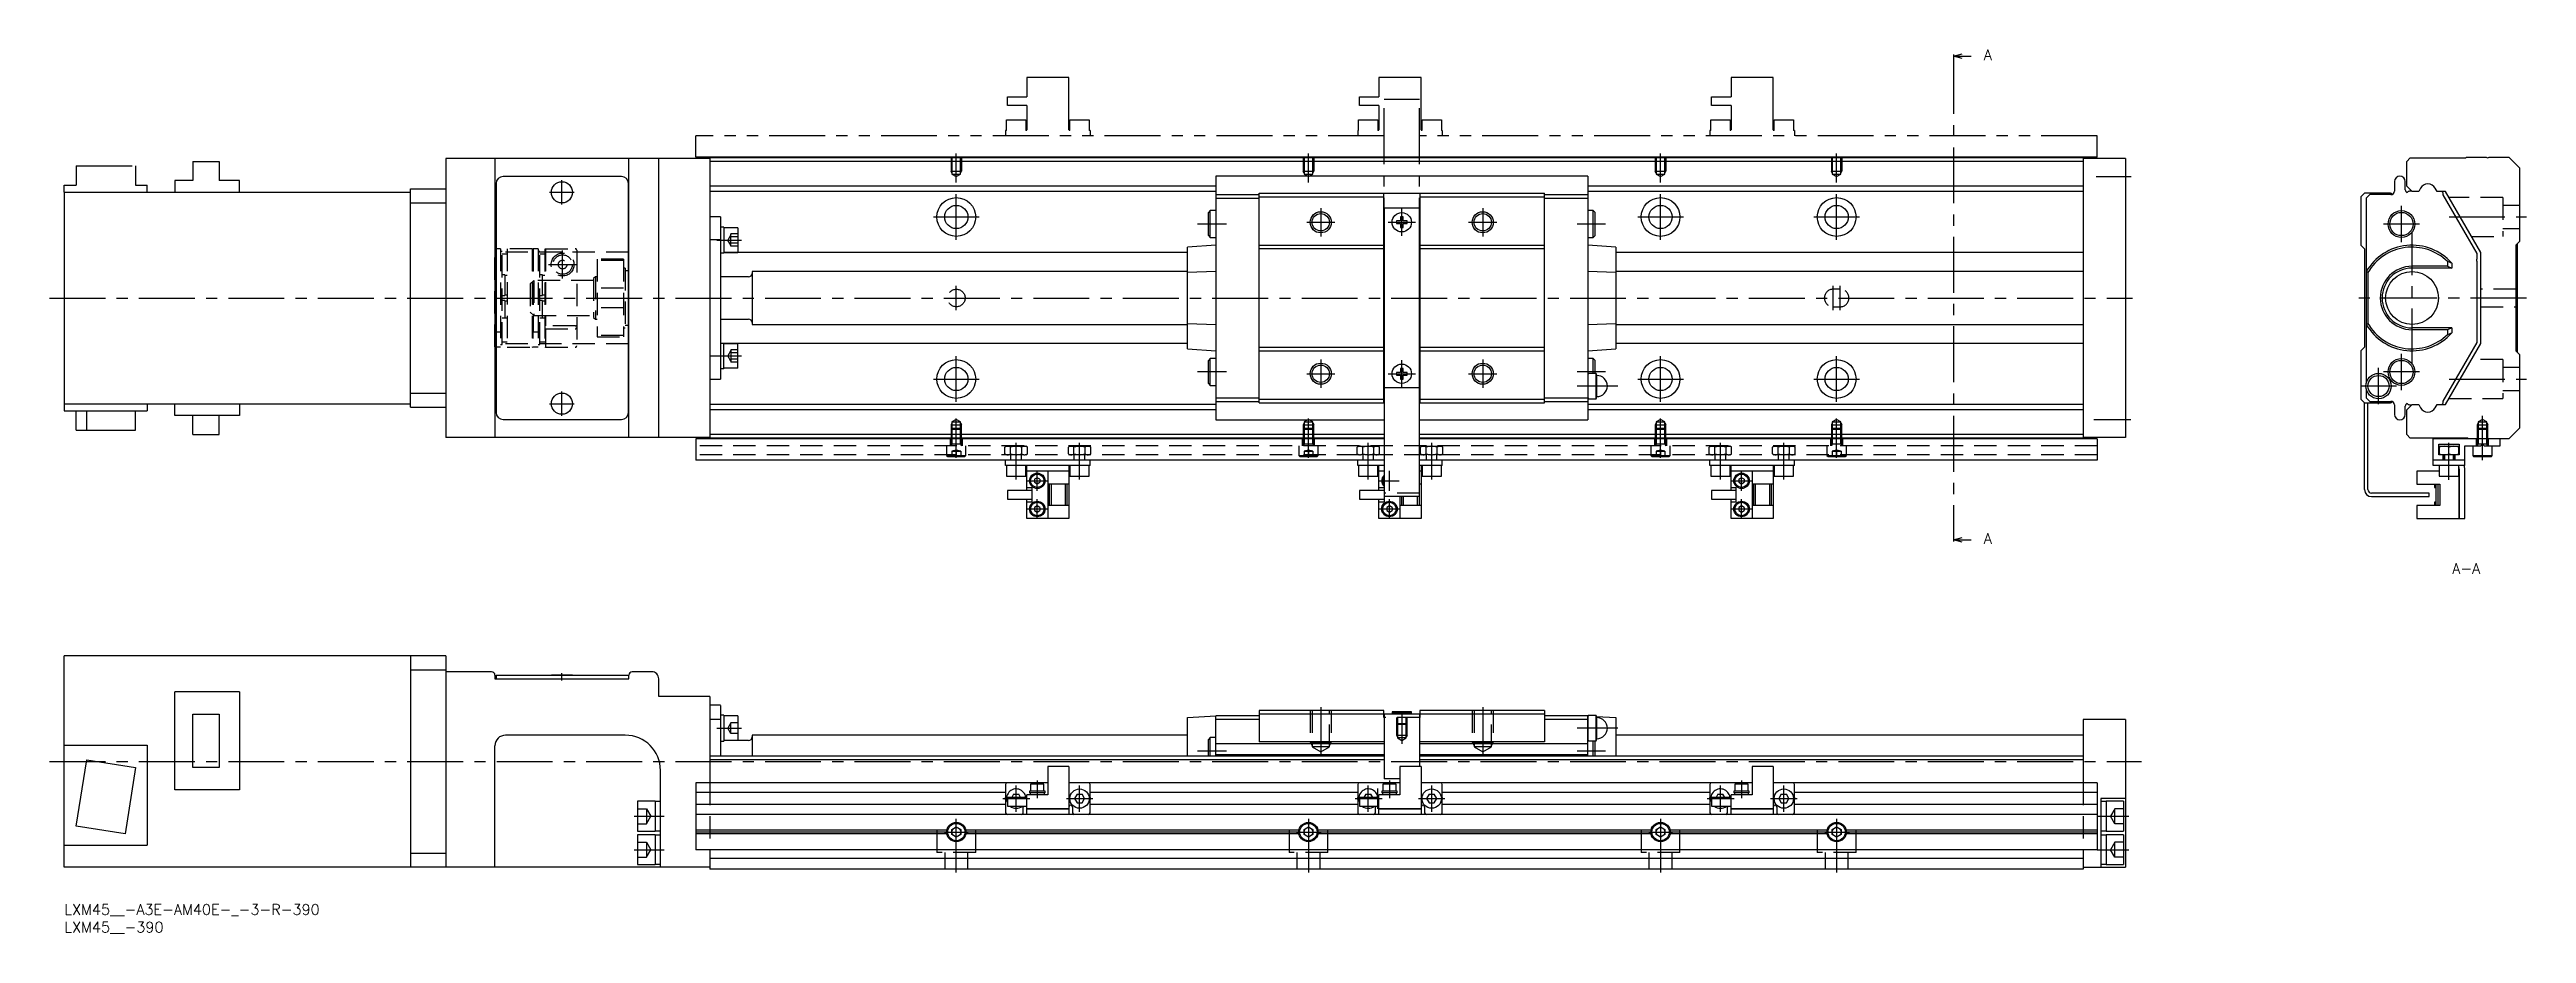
# Model space of a CAD drawing. Extents: x -4 to 699, y -8 to 243.
import ezdxf

# ---------------------------------------------------------------- set-up
doc = ezdxf.new("R2010")
doc.units = 0
doc.header["$LTSCALE"] = 0.5
for name, pattern in [('CENTER', [50.8, 31.75, -6.35, 6.35, -6.35]), ('DASHED', [19.05, 12.7, -6.35]), ('PHANTOM', [63.5, 31.75, -6.35, 6.35, -6.35, 6.35, -6.35])]:
    doc.linetypes.add(name, pattern=pattern)
for name, color, linetype in [('MSM_CENTER', 1, 'CENTER'), ('MSM_CONTINUOUS', 7, 'CONTINUOUS'), ('MSM_DASHED', 4, 'DASHED'), ('MSM_IMAGINARY', 6, 'PHANTOM'), ('MSM_NARROW', 5, 'CONTINUOUS'), ('MSM_PART_NUMBER', 7, 'CONTINUOUS')]:
    doc.layers.add(name, color=color, linetype=linetype)
doc.styles.get("Standard").update_dxf_attribs({"font": 'txt.shx', "height": 3, "bigfont": 'bigfont.shx'})

msp = doc.modelspace()

# ---------------------------------------------------------------- texts
at = {"layer": 'MSM_PART_NUMBER'}
for s, p in [('A', (545.08, 239.66)), ('A', (545.08, 102.33)), ('A-A', (678.11, 93.81))]:
    msp.add_text(s, height=3, dxfattribs=at).set_placement(p)

# ---------------------------------------------------------------- blocks, each defined once
blk = doc.blocks.new('*U8')
at = {"layer": 'MSM_PART_NUMBER'}
blk.add_text('LXM45__-A3E-AM40E-_-3-R-390', height=3, dxfattribs=at).set_placement((0, -3))
blk = doc.blocks.new('*U9')
at = {"layer": 'MSM_PART_NUMBER'}
blk.add_text('LXM45__-390', height=3, dxfattribs=at).set_placement((0, -8))

# ---------------------------------------------------------------- linework, layer by layer
at = {"layer": 'MSM_CENTER'}
for p, q in [((536.46, 240.28), (536.46, 103.96)), ((253.3, 204.91), (253.3, 213.12)), ((353.3, 204.91), (353.3, 213.12)), ((453.3, 204.91), (453.3, 213.12)), ((503.3, 204.91), (503.3, 213.12)), ((141.3, 198.62), (141.3, 205.62)), ((576.98, 206.62), (586.92, 206.62)), ((137.8, 202.12), (144.8, 202.12)), ((253.3, 188.62), (253.3, 201.62)), ((356.8, 197.62), (356.8, 189.62)), ((379.8, 189.74), (379.8, 197.51)), ((402.8, 197.62), (402.8, 189.62)), ((453.3, 188.62), (453.3, 201.62)), ((503.3, 188.62), (503.3, 201.62)), ((663.69, 188), (663.69, 198.25)), ((246.8, 195.12), (259.8, 195.12)), ((330, 193.12), (321.8, 193.12)), ((352.8, 193.62), (360.8, 193.62)), ((375.91, 193.62), (383.69, 193.62)), ((398.8, 193.62), (406.8, 193.62)), ((437.7, 193.12), (429.6, 193.12)), ((446.8, 195.12), (459.8, 195.12)), ((496.8, 195.12), (509.8, 195.12)), ((668.82, 193.12), (658.56, 193.12)), ((666.69, 153.22), (666.69, 191.02)), ((677.22, 195.12), (699.19, 195.12)), ((141.5, 177.62), (141.5, 185.62)), ((185.3, 188.58), (192.3, 188.58)), ((137.5, 181.62), (145.5, 181.62)), ((-4.2, 172.12), (587.3, 172.12)), ((253.3, 168.62), (253.3, 175.62)), ((502.3, 168.62), (502.3, 175.62)), ((504.3, 168.62), (504.3, 175.62)), ((699.19, 172.12), (651.19, 172.12)), ((185.3, 155.67), (192.3, 155.67)), ((253.3, 142.62), (253.3, 155.62)), ((453.3, 142.62), (453.3, 155.62)), ((503.3, 142.62), (503.3, 155.62)), ((663.69, 146), (663.69, 156.25)), ((246.8, 149.12), (259.8, 149.12)), ((330, 151.12), (321.8, 151.12)), ((352.8, 150.62), (360.8, 150.62)), ((356.8, 154.62), (356.8, 146.62)), ((375.91, 150.62), (383.69, 150.62)), ((379.8, 146.74), (379.8, 154.51)), ((398.8, 150.62), (406.8, 150.62)), ((402.8, 154.62), (402.8, 146.62)), ((437.7, 151.12), (429.6, 151.12)), ((446.8, 149.12), (459.8, 149.12)), ((496.8, 149.12), (509.8, 149.12)), ((657.19, 142), (657.19, 152.25)), ((668.82, 151.12), (658.56, 151.12)), ((677.22, 149.12), (699.19, 149.12)), ((137.8, 142.12), (144.8, 142.12)), ((141.3, 138.62), (141.3, 145.62)), ((441.2, 147.12), (429.6, 147.12)), ((662.32, 147.12), (652.06, 147.12)), ((253.3, 126.72), (253.3, 137.91)), ((353.3, 126.72), (353.3, 137.91)), ((453.3, 126.72), (453.3, 137.91)), ((503.3, 126.72), (503.3, 137.91)), ((576.3, 137.62), (586.8, 137.62)), ((686.68, 126.12), (686.68, 138.63)), ((270.3, 120.62), (270.3, 131.02)), ((288.3, 120.62), (288.3, 131.02)), ((370.3, 120.62), (370.3, 131.02)), ((388.3, 120.62), (388.3, 131.02)), ((470.3, 120.62), (470.3, 131.02)), ((488.3, 120.62), (488.3, 131.02)), ((677.19, 120.52), (677.19, 131.02)), ((273.49, 120.22), (279.11, 120.22)), ((276.3, 117.41), (276.3, 123.03)), ((373.49, 120.22), (379.11, 120.22)), ((376.3, 117.41), (376.3, 123.03)), ((473.49, 120.22), (479.11, 120.22)), ((476.3, 117.41), (476.3, 123.03)), ((276.3, 109.41), (276.3, 115.03)), ((376.3, 109.41), (376.3, 115.03)), ((476.3, 109.41), (476.3, 115.03)), ((273.49, 112.22), (279.11, 112.22)), ((373.49, 112.22), (379.11, 112.22)), ((473.49, 112.22), (479.11, 112.22)), ((141.3, 63.5), (141.3, 65.6)), ((185.3, 50), (192.3, 50)), ((356.8, 56), (356.8, 42.3)), ((379.8, 54), (379.8, 45.5)), ((402.8, 56), (402.8, 42.3)), ((441.2, 50), (429.6, 50)), ((330, 43.5), (321.8, 43.5)), ((437.7, 43.5), (429.6, 43.5)), ((-4.2, 40.5), (589.85, 40.5)), ((266.55, 30), (274.19, 30)), ((270.3, 26.25), (270.3, 33.75)), ((276.3, 35.1), (276.3, 30.1)), ((284.55, 30), (292.05, 30)), ((288.3, 26.25), (288.3, 33.75)), ((366.55, 30), (374.19, 30)), ((370.3, 26.25), (370.3, 33.75)), ((373.05, 27.11), (373.05, 32.89)), ((376.3, 35.1), (376.3, 30.1)), ((384.55, 30), (392.05, 30)), ((388.3, 26.25), (388.3, 33.75)), ((466.55, 30), (474.19, 30)), ((470.3, 26.25), (470.3, 33.75)), ((476.3, 35.1), (476.3, 30.1)), ((484.55, 30), (492.05, 30)), ((488.3, 26.25), (488.3, 33.75)), ((161.8, 25), (170.3, 25)), ((253.3, 9), (253.3, 24.25)), ((353.3, 24.25), (353.3, 9)), ((453.3, 24.25), (453.3, 9)), ((503.3, 24.25), (503.3, 9)), ((577.3, 25), (586.3, 25)), ((161.8, 15.5), (170.3, 15.5)), ((249.92, 20.5), (256.68, 20.5)), ((349.92, 20.5), (356.93, 20.5)), ((449.92, 20.5), (456.68, 20.5)), ((499.92, 20.5), (506.93, 20.5)), ((577.3, 15.5), (586.3, 15.5))]:
    msp.add_line(p, q, dxfattribs=at)
at = {"layer": 'MSM_CONTINUOUS'}
for p, q in [((536.46, 240.78), (538.96, 241.45)), ((536.46, 241.28), (536.46, 240.28)), ((536.46, 240.78), (541.46, 240.78)), ((538.96, 240.11), (536.46, 240.78)), ((183.3, 211.72), (108.3, 211.72)), ((108.3, 211.72), (108.3, 132.52)), ((122.3, 211.72), (122.3, 132.52)), ((160.3, 132.52), (160.3, 211.72)), ((168.8, 132.52), (168.8, 211.72)), ((573.3, 212.12), (183.3, 212.12)), ((183.3, 212.12), (183.3, 132.12)), ((573.3, 211.92), (183.3, 211.92)), ((573.3, 212.12), (573.3, 132.12)), ((585.3, 211.72), (573.3, 211.72)), ((585.3, 211.72), (585.3, 132.52)), ((665.19, 210.92), (666.19, 211.92)), ((666.19, 211.92), (681.99, 211.92)), ((681.99, 211.92), (682.19, 212.12)), ((682.19, 212.12), (687.79, 212.12)), ((688.59, 212.12), (694.19, 212.12)), ((694.19, 212.12), (697.19, 209.12)), ((122.6, 204.62), (122.6, 139.62)), ((158.2, 206.62), (124.6, 206.62)), ((160.2, 139.62), (160.2, 204.62)), ((573.3, 210.92), (183.3, 210.92)), ((432.6, 206.72), (327, 206.72)), ((327, 206.72), (327, 137.52)), ((432.6, 206.72), (432.6, 137.52)), ((661.69, 205.17), (661.69, 202.47)), ((664.79, 202.87), (664.79, 205.17)), ((665.19, 203.87), (665.19, 210.92)), ((697.19, 209.12), (697.19, 188.12)), ((0, 202.12), (0, 140.12)), ((0, 202.12), (98.3, 202.12)), ((98.3, 203.12), (108.3, 203.12)), ((98.3, 141.12), (98.3, 203.12)), ((98.3, 199.12), (108.3, 199.12)), ((122.6, 202.22), (122.3, 202.22)), ((122.6, 197.72), (122.3, 197.72)), ((160.3, 202.22), (160.2, 202.22)), ((160.3, 197.72), (160.2, 197.72)), ((327, 203.87), (183.3, 203.87)), ((327, 202.37), (183.3, 202.37)), ((327, 201.47), (339.3, 201.47)), ((327, 200.47), (339.3, 200.47)), ((339.3, 201.88), (420.3, 201.88)), ((339.3, 142.38), (339.3, 201.88)), ((339.3, 200.88), (374.7, 200.88)), ((374.7, 142.38), (374.7, 201.88)), ((374.8, 197.62), (374.8, 114.22)), ((384.8, 197.62), (374.8, 197.62)), ((384.8, 113.22), (384.8, 197.62)), ((384.9, 201.88), (384.9, 142.38)), ((384.9, 200.88), (420.3, 200.88)), ((420.3, 142.38), (420.3, 201.88)), ((420.3, 201.47), (432.6, 201.47)), ((420.3, 200.47), (432.6, 200.47)), ((573.3, 203.87), (432.6, 203.87)), ((573.3, 202.37), (432.6, 202.37)), ((653.19, 201.87), (652.19, 200.87)), ((652.19, 200.87), (652.19, 187.12)), ((660.57, 201.87), (653.19, 201.87)), ((654.69, 201.47), (653.69, 200.47)), ((653.69, 200.47), (653.69, 147.97)), ((660.69, 201.47), (654.69, 201.47)), ((666.69, 202.37), (665.19, 203.87)), ((666.64, 202.42), (665.99, 202.42)), ((668.58, 202.37), (666.69, 202.37)), ((669.09, 203.27), (668.58, 202.37)), ((673.8, 202.37), (673.29, 203.27)), ((676.19, 202.37), (673.8, 202.37)), ((675.58, 201.42), (675.58, 201.62)), ((685.19, 184.79), (675.58, 201.42)), ((686.19, 185.05), (676.19, 202.37)), ((186.3, 195.12), (183.3, 195.12)), ((186.3, 195.12), (186.3, 149.12)), ((187.3, 192.23), (186.3, 192.23)), ((187.3, 192.23), (187.3, 184.93)), ((191.3, 192.08), (187.3, 192.08)), ((191.3, 192.08), (191.3, 185.08)), ((325.4, 196.92), (324.9, 196.42)), ((324.9, 189.82), (324.9, 196.42)), ((325.4, 189.32), (325.4, 196.92)), ((327, 196.92), (325.4, 196.92)), ((379.43, 193.99), (378.29, 193.99)), ((378.29, 193.25), (379.43, 193.25)), ((379.43, 195.13), (379.43, 193.99)), ((379.43, 193.25), (379.43, 192.12)), ((380.17, 193.99), (380.17, 195.13)), ((381.31, 193.99), (380.17, 193.99)), ((380.17, 193.25), (381.31, 193.25)), ((380.17, 192.12), (380.17, 193.25)), ((434.2, 196.92), (432.6, 196.92)), ((434.7, 196.42), (434.2, 196.92)), ((434.2, 189.32), (434.2, 196.92)), ((434.7, 189.82), (434.7, 196.42)), ((122.6, 185.12), (122.3, 185.12)), ((122.6, 185.12), (122.3, 185.12)), ((160.3, 185.12), (160.2, 185.12)), ((186.3, 188.65), (183.3, 188.65)), ((186.3, 184.93), (187.3, 184.93)), ((319, 185.05), (187.28, 185.05)), ((187.3, 185.08), (191.3, 185.08)), ((327, 187.12), (319, 186.57)), ((319, 157.68), (319, 186.57)), ((324.9, 189.82), (325.4, 189.32)), ((325.4, 189.32), (327, 189.32)), ((339.3, 187.13), (374.7, 187.13)), ((339.3, 186.13), (374.7, 186.13)), ((384.9, 187.13), (420.3, 187.13)), ((384.9, 186.13), (420.3, 186.13)), ((432.6, 189.32), (434.2, 189.32)), ((440.6, 186.57), (432.6, 187.12)), ((434.2, 189.32), (434.7, 189.82)), ((440.6, 186.57), (440.6, 157.68)), ((573.3, 185.05), (440.6, 185.05)), ((652.19, 187.12), (653.19, 186.12)), ((653.19, 186.12), (653.19, 158.12)), ((685.19, 183.27), (685.19, 184.79)), ((686.19, 159.2), (686.19, 185.05)), ((697.19, 188.12), (696.19, 187.12)), ((696.19, 187.12), (696.19, 157.12)), ((696.69, 156.62), (696.69, 187.62)), ((160.3, 179.87), (160.2, 179.87)), ((194.3, 178.12), (186.3, 178.12)), ((195.3, 179.62), (195.3, 164.62)), ((319, 179.62), (195.3, 179.62)), ((327, 179.61), (319, 179.36)), ((440.6, 179.36), (432.6, 179.61)), ((573.3, 179.62), (440.6, 179.62)), ((654.19, 179.36), (653.69, 179.61)), ((654.19, 179.36), (654.19, 164.89)), ((676.75, 181.12), (666.69, 181.12)), ((677.97, 180.62), (666.69, 180.62)), ((676.75, 182.49), (676.75, 181.12)), ((676.75, 181.12), (677.97, 180.62)), ((677.97, 182.01), (677.97, 180.62)), ((685.19, 159.46), (685.19, 182.47)), ((160.2, 164.37), (160.3, 164.37)), ((186.3, 166.12), (194.3, 166.12)), ((195.3, 164.62), (319, 164.62)), ((319, 164.89), (327, 164.64)), ((432.6, 164.64), (440.6, 164.89)), ((440.6, 164.62), (573.3, 164.62)), ((653.69, 164.64), (654.19, 164.89)), ((677.97, 163.62), (666.69, 163.62)), ((676.75, 163.12), (666.69, 163.12)), ((677.97, 163.62), (676.75, 163.12)), ((676.75, 163.12), (676.75, 161.76)), ((677.97, 163.62), (677.97, 162.24)), ((122.6, 159.12), (122.3, 159.12)), ((122.6, 159.12), (122.3, 159.12)), ((160.3, 159.12), (160.2, 159.12)), ((186.3, 155.6), (183.3, 155.6)), ((186.3, 159.32), (187.3, 159.32)), ((319, 159.2), (187.28, 159.2)), ((187.3, 152.02), (187.3, 159.32)), ((187.3, 159.17), (191.3, 159.17)), ((191.3, 152.17), (191.3, 159.17)), ((319, 157.68), (327, 157.12)), ((325.4, 154.92), (324.9, 154.42)), ((325.4, 147.32), (325.4, 154.92)), ((327, 154.92), (325.4, 154.92)), ((339.3, 158.13), (374.7, 158.13)), ((339.3, 157.13), (374.7, 157.13)), ((384.9, 158.13), (420.3, 158.13)), ((384.9, 157.13), (420.3, 157.13)), ((432.6, 157.12), (440.6, 157.68)), ((434.2, 154.92), (432.6, 154.92)), ((434.7, 154.42), (434.2, 154.92)), ((434.2, 150.72), (434.2, 154.92)), ((573.3, 159.2), (440.6, 159.2)), ((653.19, 158.12), (652.19, 157.12)), ((652.19, 157.12), (652.19, 143.37)), ((675.58, 142.82), (685.19, 159.46)), ((676.19, 141.87), (686.19, 159.2)), ((696.19, 157.12), (697.19, 156.12)), ((697.19, 156.12), (697.19, 135.12)), ((183.3, 149.12), (186.3, 149.12)), ((187.3, 152.02), (186.3, 152.02)), ((191.3, 152.17), (187.3, 152.17)), ((324.9, 147.82), (324.9, 154.42)), ((324.9, 147.82), (325.4, 147.32)), ((379.43, 150.99), (378.29, 150.99)), ((378.29, 150.25), (379.43, 150.25)), ((379.43, 152.13), (379.43, 150.99)), ((379.43, 150.25), (379.43, 149.12)), ((380.17, 150.99), (380.17, 152.13)), ((381.31, 150.99), (380.17, 150.99)), ((380.17, 149.12), (380.17, 150.25)), ((380.17, 150.25), (381.31, 150.25)), ((432.76, 150.72), (432.6, 150.12)), ((432.76, 143.52), (432.76, 150.72)), ((435.04, 150.72), (432.76, 150.72)), ((434.7, 150.72), (434.7, 154.42)), ((435.04, 143.52), (435.04, 150.72)), ((435.2, 150.12), (435.04, 150.72)), ((435.2, 144.12), (435.2, 150.12)), ((0, 142.12), (98.3, 142.12)), ((23.5, 142.12), (23.5, 140.12)), ((31.35, 138.72), (31.35, 142.12)), ((49.7, 142.12), (49.7, 138.72)), ((98.3, 145.12), (108.3, 145.12)), ((98.3, 141.12), (108.3, 141.12)), ((122.6, 146.52), (122.3, 146.52)), ((122.3, 142.02), (122.6, 142.02)), ((160.3, 146.52), (160.2, 146.52)), ((160.2, 142.02), (160.3, 142.02)), ((327, 141.87), (183.3, 141.87)), ((325.4, 147.32), (327, 147.32)), ((327, 143.77), (339.3, 143.77)), ((327, 142.77), (339.3, 142.77)), ((339.3, 143.38), (374.7, 143.38)), ((339.3, 142.38), (374.8, 142.38)), ((384.8, 142.38), (420.3, 142.38)), ((384.9, 143.38), (420.3, 143.38)), ((420.3, 143.77), (432.6, 143.77)), ((420.3, 142.77), (432.6, 142.77)), ((432.6, 144.12), (432.76, 143.52)), ((573.3, 141.87), (432.6, 141.87)), ((432.76, 143.52), (435.04, 143.52)), ((435.04, 143.52), (435.2, 144.12)), ((652.19, 143.37), (653.19, 142.37)), ((653.19, 117.72), (653.19, 142.37)), ((653.19, 142.37), (660.57, 142.37)), ((653.69, 146.28), (653.69, 143.77)), ((653.69, 143.77), (654.69, 142.77)), ((654.19, 117.72), (654.19, 142.37)), ((654.69, 142.77), (660.69, 142.77)), ((661.69, 141.77), (661.69, 139.07)), ((664.79, 139.07), (664.79, 141.37)), ((665.19, 140.37), (666.69, 141.87)), ((665.99, 141.82), (666.64, 141.82)), ((666.69, 141.87), (668.58, 141.87)), ((668.58, 141.87), (669.09, 140.98)), ((673.29, 140.98), (673.8, 141.87)), ((673.8, 141.87), (676.19, 141.87)), ((675.58, 142.62), (675.58, 142.82)), ((0, 140.12), (23.5, 140.12)), ((3.4, 134.62), (3.4, 140.12)), ((3.4, 134.62), (20.2, 134.62)), ((6.37, 134.62), (6.37, 140.12)), ((20.2, 134.62), (20.2, 140.12)), ((49.7, 138.72), (31.35, 138.72)), ((36.48, 133.32), (36.48, 138.72)), ((43.93, 133.32), (43.93, 138.72)), ((124.6, 137.62), (158.2, 137.62)), ((327, 140.37), (183.3, 140.37)), ((327, 137.52), (374.8, 137.52)), ((384.8, 137.52), (432.6, 137.52)), ((573.3, 140.37), (432.6, 140.37)), ((665.19, 133.32), (665.19, 140.37)), ((697.19, 135.12), (694.19, 132.12)), ((36.48, 133.32), (43.93, 133.32)), ((183.3, 132.52), (108.3, 132.52)), ((179.3, 132.12), (179.3, 126.12)), ((374.8, 132.12), (179.3, 132.12)), ((374.8, 133.32), (183.3, 133.32)), ((374.8, 132.32), (183.3, 132.32)), ((573.3, 133.32), (384.8, 133.32)), ((573.3, 132.32), (384.8, 132.32)), ((577.3, 132.12), (384.8, 132.12)), ((585.3, 132.52), (573.3, 132.52)), ((577.3, 132.12), (577.3, 126.12)), ((666.19, 132.32), (665.19, 133.32)), ((682.49, 132.32), (666.19, 132.32)), ((672.69, 124.52), (672.69, 132.12)), ((694.19, 132.12), (672.69, 132.12)), ((674.34, 130.62), (680.04, 130.62)), ((674.34, 127.62), (674.34, 130.62)), ((680.04, 127.62), (674.34, 127.62)), ((674.44, 130.02), (679.94, 130.02)), ((674.44, 130.02), (674.44, 127.62)), ((675.49, 126.12), (675.49, 127.62)), ((675.69, 127.62), (675.69, 126.12)), ((677.19, 127.87), (677.19, 129.78)), ((678.69, 126.12), (678.69, 127.62)), ((678.89, 127.62), (678.89, 126.12)), ((679.94, 127.62), (679.94, 130.02)), ((680.04, 130.62), (680.04, 127.62)), ((681.69, 124.52), (681.69, 130.12)), ((681.69, 130.12), (686.19, 130.12)), ((682.69, 132.12), (682.49, 132.32)), ((683.94, 130.12), (683.94, 127.42)), ((683.94, 127.42), (689.44, 127.42)), ((683.94, 127.42), (684.11, 127.12)), ((684.11, 127.12), (689.27, 127.12)), ((686.19, 130.12), (686.69, 130.62)), ((686.69, 130.62), (687.19, 130.12)), ((687.19, 130.12), (691.69, 130.12)), ((689.27, 127.12), (689.44, 127.42)), ((689.44, 127.42), (689.44, 130.12)), ((691.69, 130.12), (691.69, 132.12)), ((374.8, 126.12), (179.3, 126.12)), ((267.3, 124.52), (267.3, 126.12)), ((291.3, 124.52), (267.3, 124.52)), ((267.55, 124.52), (267.55, 121.52)), ((267.55, 121.52), (273.05, 121.52)), ((273.05, 121.52), (273.05, 124.52)), ((273.3, 117.47), (273.3, 124.39)), ((285.3, 122.92), (273.3, 122.92)), ((276.3, 121.09), (275.55, 120.66)), ((275.55, 120.66), (275.55, 119.79)), ((275.55, 119.79), (276.3, 119.36)), ((277.05, 120.66), (276.3, 121.09)), ((276.3, 119.36), (277.05, 119.79)), ((277.05, 120.66), (277.05, 119.79)), ((279.3, 122.92), (279.3, 109.52)), ((285.3, 124.39), (285.3, 109.52)), ((285.55, 124.52), (285.55, 121.52)), ((285.55, 121.52), (291.05, 121.52)), ((291.05, 121.52), (291.05, 124.52)), ((291.3, 124.52), (291.3, 126.12)), ((367.3, 124.52), (367.3, 126.12)), ((374.8, 124.52), (367.3, 124.52)), ((367.55, 124.52), (367.55, 121.52)), ((367.55, 121.52), (373.05, 121.52)), ((373.05, 121.52), (373.05, 124.52)), ((373.3, 117.47), (373.3, 124.39)), ((374.8, 122.92), (373.3, 122.92)), ((577.3, 126.12), (384.8, 126.12)), ((391.3, 124.52), (384.8, 124.52)), ((385.3, 122.92), (384.8, 122.92)), ((385.3, 124.39), (385.3, 109.52)), ((385.55, 124.52), (385.55, 121.52)), ((385.55, 121.52), (391.05, 121.52)), ((391.05, 121.52), (391.05, 124.52)), ((391.3, 124.52), (391.3, 126.12)), ((467.3, 124.52), (467.3, 126.12)), ((491.3, 124.52), (467.3, 124.52)), ((467.55, 124.52), (467.55, 121.52)), ((467.55, 121.52), (473.05, 121.52)), ((473.05, 121.52), (473.05, 124.52)), ((473.3, 117.47), (473.3, 124.39)), ((485.3, 122.92), (473.3, 122.92)), ((476.3, 121.09), (475.55, 120.66)), ((475.55, 120.66), (475.55, 119.79)), ((475.55, 119.79), (476.3, 119.36)), ((477.05, 120.66), (476.3, 121.09)), ((476.3, 119.36), (477.05, 119.79)), ((477.05, 120.66), (477.05, 119.79)), ((479.3, 122.92), (479.3, 109.52)), ((485.3, 124.39), (485.3, 109.52)), ((485.55, 124.52), (485.55, 121.52)), ((485.55, 121.52), (491.05, 121.52)), ((491.05, 121.52), (491.05, 124.52)), ((491.3, 124.52), (491.3, 126.12)), ((674.44, 122.92), (668.09, 122.92)), ((668.09, 122.92), (668.09, 119.22)), ((681.69, 126.12), (672.69, 126.12)), ((681.69, 124.52), (672.69, 124.52)), ((674.44, 124.52), (674.44, 121.52)), ((674.44, 121.52), (679.94, 121.52)), ((679.94, 121.52), (679.94, 124.52)), ((680.04, 122.92), (679.94, 122.92)), ((680.04, 109.52), (680.04, 122.92)), ((680.04, 122.87), (680.09, 122.87)), ((680.09, 123.52), (680.09, 109.52)), ((681.69, 109.52), (681.69, 123.52)), ((267.8, 117.47), (267.8, 114.97)), ((274.8, 117.47), (267.8, 117.47)), ((267.8, 114.97), (274.8, 114.97)), ((274.8, 118.22), (273.3, 118.22)), ((273.3, 109.52), (273.3, 114.97)), ((273.3, 114.22), (274.8, 114.22)), ((274.8, 114.22), (274.8, 118.22)), ((276.3, 113.09), (275.55, 112.66)), ((275.55, 112.66), (275.55, 111.79)), ((277.05, 112.66), (276.3, 113.09)), ((277.05, 112.66), (277.05, 111.79)), ((285.3, 119.22), (279.3, 119.22)), ((285.3, 113.22), (279.3, 113.22)), ((279.8, 113.22), (279.8, 119.22)), ((280.3, 113.22), (280.3, 119.22)), ((284.3, 113.22), (284.3, 119.22)), ((284.8, 113.22), (284.8, 119.22)), ((367.8, 117.47), (367.8, 114.97)), ((374.8, 117.47), (367.8, 117.47)), ((367.8, 114.97), (374.8, 114.97)), ((374.8, 118.22), (373.3, 118.22)), ((373.3, 109.52), (373.3, 114.97)), ((373.3, 114.22), (374.8, 114.22)), ((384.8, 115.72), (374.8, 115.72)), ((376.3, 113.09), (375.55, 112.66)), ((375.55, 112.66), (375.55, 111.79)), ((377.05, 112.66), (376.3, 113.09)), ((377.05, 112.66), (377.05, 111.79)), ((379.3, 115.72), (379.3, 109.52)), ((385.3, 113.22), (379.3, 113.22)), ((379.8, 113.22), (379.8, 115.72)), ((380.3, 113.22), (380.3, 115.72)), ((384.3, 113.22), (384.3, 115.72)), ((385.3, 119.22), (384.8, 119.22)), ((467.8, 117.47), (467.8, 114.97)), ((474.8, 117.47), (467.8, 117.47)), ((467.8, 114.97), (474.8, 114.97)), ((474.8, 118.22), (473.3, 118.22)), ((473.3, 109.52), (473.3, 114.97)), ((473.3, 114.22), (474.8, 114.22)), ((474.8, 114.22), (474.8, 118.22)), ((476.3, 113.09), (475.55, 112.66)), ((475.55, 112.66), (475.55, 111.79)), ((477.05, 112.66), (476.3, 113.09)), ((477.05, 112.66), (477.05, 111.79)), ((485.3, 119.22), (479.3, 119.22)), ((485.3, 113.22), (479.3, 113.22)), ((479.8, 113.22), (479.8, 119.22)), ((480.3, 113.22), (480.3, 119.22)), ((484.3, 113.22), (484.3, 119.22)), ((484.8, 113.22), (484.8, 119.22)), ((671.59, 116.72), (655.19, 116.72)), ((655.19, 115.72), (671.59, 115.72)), ((668.09, 119.22), (674.59, 119.22)), ((668.09, 113.22), (668.09, 109.52)), ((674.59, 113.22), (668.09, 113.22)), ((671.59, 115.72), (671.59, 116.72)), ((673.09, 119.22), (673.09, 118.32)), ((673.09, 118.32), (673.59, 118.32)), ((673.09, 114.12), (673.09, 113.22)), ((673.59, 114.12), (673.09, 114.12)), ((673.59, 113.22), (673.59, 119.22)), ((674.09, 113.22), (674.09, 119.22)), ((674.59, 119.22), (674.59, 113.22)), ((285.3, 109.52), (273.3, 109.52)), ((275.55, 111.79), (276.3, 111.36)), ((276.3, 111.36), (277.05, 111.79)), ((385.3, 109.52), (373.3, 109.52)), ((375.55, 111.79), (376.3, 111.36)), ((376.3, 111.36), (377.05, 111.79)), ((485.3, 109.52), (473.3, 109.52)), ((475.55, 111.79), (476.3, 111.36)), ((476.3, 111.36), (477.05, 111.79)), ((668.09, 109.52), (680.04, 109.52)), ((680.04, 109.57), (680.09, 109.57)), ((680.09, 109.52), (681.69, 109.52)), ((536.46, 103.46), (538.96, 104.13)), ((536.46, 103.96), (536.46, 102.96)), ((536.46, 103.46), (541.46, 103.46)), ((538.96, 102.79), (536.46, 103.46)), ((0, 10.5), (0, 70.5)), ((108.3, 70.5), (0, 70.5)), ((98.3, 70.5), (98.3, 10.5)), ((108.3, 70.5), (108.3, 10.5)), ((108.3, 66.5), (98.3, 66.5)), ((121.3, 66), (108.3, 66)), ((122.3, 65), (122.3, 64)), ((122.3, 64), (160.3, 64)), ((122.6, 65), (122.6, 64)), ((122.6, 65), (160.2, 65)), ((138.3, 65.1), (144.3, 65.1)), ((138.3, 65.1), (138.3, 65)), ((144.3, 65), (144.3, 65.1)), ((160.2, 65), (160.2, 64)), ((160.3, 64), (160.3, 65)), ((166.8, 66), (161.3, 66)), ((168.8, 59), (168.8, 64)), ((31.35, 32.5), (31.35, 60.3)), ((49.7, 60.3), (31.35, 60.3)), ((49.7, 60.3), (49.7, 32.5)), ((183.3, 59), (168.8, 59)), ((183.3, 59), (183.3, 34.5)), ((186.3, 56.5), (183.3, 56.5)), ((186.3, 56.47), (186.3, 42)), ((36.48, 38.85), (36.48, 53.95)), ((36.48, 53.95), (43.93, 53.95)), ((43.93, 53.95), (43.93, 38.85)), ((186.3, 52.5), (183.3, 52.5)), ((187.3, 53.65), (186.3, 53.65)), ((187.3, 53.62), (187.3, 46.35)), ((191.3, 53.5), (187.3, 53.5)), ((191.3, 53.5), (191.3, 46.5)), ((319, 53), (327, 53.5)), ((319, 42), (319, 53)), ((339.3, 53.5), (327, 53.5)), ((327, 42), (327, 53.5)), ((339.3, 52.5), (327, 52.5)), ((374.7, 55), (339.3, 55)), ((339.3, 55), (339.3, 46.15)), ((374.7, 54), (339.3, 54)), ((374.7, 53), (374.7, 55)), ((374.7, 53), (374.8, 53)), ((374.8, 54), (374.8, 35.6)), ((384.8, 54), (374.8, 54)), ((382.55, 54.65), (377.05, 54.65)), ((377.05, 54.65), (377.05, 54.25)), ((382.55, 54.25), (377.05, 54.25)), ((377.05, 54.25), (377.3, 54)), ((382.3, 54), (382.55, 54.25)), ((382.55, 54.25), (382.55, 54.65)), ((384.8, 54), (384.8, 39.1)), ((384.8, 53), (384.9, 53)), ((384.9, 55), (384.9, 53)), ((420.3, 55), (384.9, 55)), ((420.3, 54), (384.9, 54)), ((420.3, 55), (420.3, 46.15)), ((432.6, 53.5), (420.3, 53.5)), ((432.6, 52.5), (420.3, 52.5)), ((432.76, 53.6), (432.6, 53)), ((432.6, 53.5), (432.73, 53.49)), ((432.6, 42), (432.6, 53.5)), ((432.76, 46.4), (432.76, 53.6)), ((435.04, 53.6), (432.76, 53.6)), ((435.2, 53), (435.04, 53.6)), ((435.04, 46.4), (435.04, 53.6)), ((435.11, 53.34), (440.6, 53)), ((435.2, 47), (435.2, 53)), ((440.6, 53), (440.6, 42)), ((585.3, 52.5), (573.3, 52.5)), ((573.3, 52.5), (573.3, 34.5)), ((585.3, 52.5), (585.3, 10.5)), ((0, 45.2), (23.5, 45.2)), ((23.5, 45.2), (23.5, 16.8)), ((122.3, 10.5), (122.3, 45)), ((159.3, 48), (125.3, 48)), ((186.3, 46.35), (187.3, 46.35)), ((194.3, 46.5), (187.3, 46.5)), ((195.3, 48), (195.3, 42)), ((319, 48), (195.3, 48)), ((325.4, 47.3), (324.9, 46.8)), ((324.9, 42), (324.9, 46.8)), ((325.4, 42), (325.4, 47.3)), ((327, 47.3), (325.4, 47.3)), ((374.8, 45.5), (327, 45.5)), ((374.8, 42.4), (327, 42.4)), ((374.8, 46.15), (339.3, 46.15)), ((420.3, 46.15), (384.8, 46.15)), ((432.6, 45.5), (384.8, 45.5)), ((432.6, 42.4), (384.8, 42.4)), ((432.6, 47), (432.76, 46.4)), ((432.76, 46.4), (435.04, 46.4)), ((434.2, 42), (434.2, 46.4)), ((434.7, 42), (434.7, 46.4)), ((435.04, 46.4), (435.2, 47)), ((573.3, 48), (440.6, 48)), ((3.4, 22.21), (6.37, 40.98)), ((6.37, 40.98), (20.2, 38.79)), ((20.2, 38.79), (17.23, 20.02)), ((43.93, 38.85), (36.48, 38.85)), ((169.3, 10.5), (169.3, 38)), ((374.8, 42), (183.3, 42)), ((374.8, 41), (183.3, 41)), ((285.3, 39.1), (279.3, 39.1)), ((279.3, 39.1), (279.3, 31.1)), ((285.3, 39.1), (285.3, 25.5)), ((379.3, 35.6), (374.8, 35.6)), ((385.3, 39.1), (379.3, 39.1)), ((379.3, 39.1), (379.3, 31.1)), ((573.3, 42), (384.8, 42)), ((573.3, 41), (384.8, 41)), ((385.3, 39.1), (385.3, 25.5)), ((485.3, 39.1), (479.3, 39.1)), ((479.3, 39.1), (479.3, 31.1)), ((485.3, 39.1), (485.3, 25.5)), ((49.7, 32.5), (31.35, 32.5)), ((167.8, 29.25), (162.8, 29.25)), ((162.8, 29.25), (162.8, 20.75)), ((167.8, 29.25), (167.8, 20.75)), ((169.3, 29.15), (167.8, 29.15)), ((179.3, 34.5), (179.3, 15.5)), ((279.3, 34.5), (179.3, 34.5)), ((267.3, 31.7), (179.3, 31.7)), ((267.3, 28.3), (179.3, 28.3)), ((267.3, 30.3), (267.12, 30)), ((267.12, 30), (267.3, 29.7)), ((267.3, 34), (267.3, 26)), ((273.3, 30.35), (267.8, 30.35)), ((267.8, 30.35), (267.8, 27.85)), ((269.58, 31.25), (269.06, 30.35)), ((269.58, 31.25), (271.02, 31.25)), ((271.54, 30.35), (271.02, 31.25)), ((279.3, 31.1), (273.3, 31.1)), ((273.3, 25.5), (273.3, 31.1)), ((274.1, 32.1), (274.1, 31.6)), ((278.5, 32.1), (274.1, 32.1)), ((278.5, 31.6), (274.1, 31.6)), ((274.3, 31.6), (274.3, 31.1)), ((274.4, 34.1), (274.4, 32.1)), ((278.2, 34.1), (274.4, 34.1)), ((278.2, 32.1), (278.2, 34.1)), ((278.3, 31.1), (278.3, 31.6)), ((278.5, 31.6), (278.5, 32.1)), ((379.3, 34.5), (285.3, 34.5)), ((287.58, 31.25), (286.86, 30)), ((286.86, 30), (287.58, 28.75)), ((287.58, 31.25), (289.02, 31.25)), ((287.58, 28.75), (289.02, 28.75)), ((289.74, 30), (289.02, 31.25)), ((289.02, 28.75), (289.74, 30)), ((291.3, 26), (291.3, 34)), ((367.3, 31.7), (291.3, 31.7)), ((291.48, 30), (291.3, 30.3)), ((291.3, 29.7), (291.48, 30)), ((367.3, 28.3), (291.3, 28.3)), ((367.3, 30.3), (367.12, 30)), ((367.12, 30), (367.3, 29.7)), ((367.3, 34), (367.3, 26)), ((373.3, 30.35), (367.8, 30.35)), ((367.8, 30.35), (367.8, 27.85)), ((369.58, 31.25), (369.06, 30.35)), ((369.58, 31.25), (371.02, 31.25)), ((371.54, 30.35), (371.02, 31.25)), ((379.3, 31.1), (373.3, 31.1)), ((373.3, 25.5), (373.3, 31.1)), ((374.1, 32.1), (374.1, 31.6)), ((378.5, 32.1), (374.1, 32.1)), ((378.5, 31.6), (374.1, 31.6)), ((374.3, 31.6), (374.3, 31.1)), ((374.4, 34.1), (374.4, 32.1)), ((378.2, 34.1), (374.4, 34.1)), ((378.2, 32.1), (378.2, 34.1)), ((378.3, 31.1), (378.3, 31.6)), ((378.5, 31.6), (378.5, 32.1)), ((479.3, 34.5), (385.3, 34.5)), ((387.58, 31.25), (386.86, 30)), ((386.86, 30), (387.58, 28.75)), ((387.58, 31.25), (389.02, 31.25)), ((387.58, 28.75), (389.02, 28.75)), ((389.74, 30), (389.02, 31.25)), ((389.02, 28.75), (389.74, 30)), ((391.3, 26), (391.3, 34)), ((467.3, 31.7), (391.3, 31.7)), ((391.48, 30), (391.3, 30.3)), ((391.3, 29.7), (391.48, 30)), ((467.3, 28.3), (391.3, 28.3)), ((467.3, 30.3), (467.12, 30)), ((467.12, 30), (467.3, 29.7)), ((467.3, 34), (467.3, 26)), ((473.3, 30.35), (467.8, 30.35)), ((467.8, 30.35), (467.8, 27.85)), ((469.58, 31.25), (469.06, 30.35)), ((469.58, 31.25), (471.02, 31.25)), ((471.54, 30.35), (471.02, 31.25)), ((479.3, 31.1), (473.3, 31.1)), ((473.3, 25.5), (473.3, 31.1)), ((474.1, 32.1), (474.1, 31.6)), ((478.5, 32.1), (474.1, 32.1)), ((478.5, 31.6), (474.1, 31.6)), ((474.3, 31.6), (474.3, 31.1)), ((474.4, 34.1), (474.4, 32.1)), ((478.2, 34.1), (474.4, 34.1)), ((478.2, 32.1), (478.2, 34.1)), ((478.3, 31.1), (478.3, 31.6)), ((478.5, 31.6), (478.5, 32.1)), ((577.3, 34.5), (485.3, 34.5)), ((487.58, 31.25), (486.86, 30)), ((486.86, 30), (487.58, 28.75)), ((487.58, 31.25), (489.02, 31.25)), ((487.58, 28.75), (489.02, 28.75)), ((489.74, 30), (489.02, 31.25)), ((489.02, 28.75), (489.74, 30)), ((491.3, 26), (491.3, 34)), ((577.3, 31.7), (491.3, 31.7)), ((491.48, 30), (491.3, 30.3)), ((491.3, 29.7), (491.48, 30)), ((577.3, 28.3), (491.3, 28.3)), ((577.3, 34.5), (577.3, 15.5)), ((585.3, 30), (578.3, 30)), ((578.3, 30), (578.3, 10.5)), ((579.8, 29.15), (578.3, 29.15)), ((584.8, 29.25), (579.8, 29.25)), ((579.8, 29.25), (579.8, 20.75)), ((584.8, 29.25), (584.8, 20.75)), ((17.23, 20.02), (3.4, 22.21)), ((577.3, 25.5), (179.3, 25.5)), ((252.05, 21.22), (253.3, 21.94)), ((252.05, 19.78), (252.05, 21.22)), ((253.3, 21.94), (254.55, 21.22)), ((254.55, 21.22), (254.55, 19.78)), ((267.8, 27.85), (273.3, 27.85)), ((272.3, 26), (272.3, 27.6)), ((273.3, 27.15), (285.3, 27.15)), ((273.3, 27.1), (285.3, 27.1)), ((273.35, 27.15), (273.35, 27.1)), ((285.25, 27.15), (285.25, 27.1)), ((286.3, 27.6), (286.3, 26)), ((352.05, 21.22), (353.3, 21.94)), ((352.05, 19.78), (352.05, 21.22)), ((353.3, 21.94), (354.55, 21.22)), ((354.55, 21.22), (354.55, 19.78)), ((367.8, 27.85), (373.3, 27.85)), ((372.3, 26), (372.3, 27.6)), ((373.3, 27.15), (385.3, 27.15)), ((373.3, 27.1), (385.3, 27.1)), ((373.35, 27.15), (373.35, 27.1)), ((385.25, 27.15), (385.25, 27.1)), ((386.3, 27.6), (386.3, 26)), ((452.05, 21.22), (453.3, 21.94)), ((452.05, 19.78), (452.05, 21.22)), ((453.3, 21.94), (454.55, 21.22)), ((454.55, 21.22), (454.55, 19.78)), ((467.8, 27.85), (473.3, 27.85)), ((472.3, 26), (472.3, 27.6)), ((473.3, 27.15), (485.3, 27.15)), ((473.3, 27.1), (485.3, 27.1)), ((473.35, 27.15), (473.35, 27.1)), ((485.25, 27.15), (485.25, 27.1)), ((486.3, 27.6), (486.3, 26)), ((502.05, 21.22), (503.3, 21.94)), ((502.05, 19.78), (502.05, 21.22)), ((503.3, 21.94), (504.55, 21.22)), ((504.55, 21.22), (504.55, 19.78)), ((0, 16.8), (23.5, 16.8)), ((98.3, 14.5), (108.3, 14.5)), ((162.8, 20.75), (167.8, 20.75)), ((167.8, 19.75), (162.8, 19.75)), ((162.8, 19.75), (162.8, 11.25)), ((167.8, 20.85), (169.3, 20.85)), ((167.8, 19.75), (167.8, 11.25)), ((169.3, 19.65), (167.8, 19.65)), ((250.6, 21), (179.3, 21)), ((250.42, 20.5), (179.3, 20.5)), ((250.6, 20), (179.3, 20)), ((577.3, 15.5), (179.3, 15.5)), ((183.3, 15.5), (183.3, 10)), ((253.3, 19.06), (252.05, 19.78)), ((254.55, 19.78), (253.3, 19.06)), ((350.6, 21), (256, 21)), ((350.6, 20), (256, 20)), ((350.42, 20.5), (256.18, 20.5)), ((353.3, 19.06), (352.05, 19.78)), ((354.55, 19.78), (353.3, 19.06)), ((450.6, 21), (356, 21)), ((450.6, 20), (356, 20)), ((450.42, 20.5), (356.18, 20.5)), ((453.3, 19.06), (452.05, 19.78)), ((454.55, 19.78), (453.3, 19.06)), ((500.6, 21), (456, 21)), ((500.6, 20), (456, 20)), ((500.42, 20.5), (456.18, 20.5)), ((503.3, 19.06), (502.05, 19.78)), ((504.55, 19.78), (503.3, 19.06)), ((577.3, 21), (506, 21)), ((577.3, 20), (506, 20)), ((577.3, 20.5), (506.18, 20.5)), ((573.3, 15.5), (573.3, 10)), ((578.3, 20.85), (579.8, 20.85)), ((579.8, 19.65), (578.3, 19.65)), ((579.8, 20.75), (584.8, 20.75)), ((584.8, 19.75), (579.8, 19.75)), ((579.8, 19.75), (579.8, 11.25)), ((584.8, 19.75), (584.8, 11.25)), ((183.3, 10.5), (0, 10.5)), ((162.8, 11.25), (167.8, 11.25)), ((167.8, 11.35), (169.3, 11.35)), ((573.3, 13), (183.3, 13)), ((573.3, 10), (183.3, 10)), ((573.3, 10.5), (585.3, 10.5)), ((578.3, 11.35), (579.8, 11.35)), ((579.8, 11.25), (584.8, 11.25))]:
    msp.add_line(p, q, dxfattribs=at)
for centre, radius in [((141.3, 202.12), 3), ((253.3, 195.12), 5.5), ((253.3, 195.12), 3.3), ((453.3, 195.12), 5.5), ((453.3, 195.12), 3.3), ((503.3, 195.12), 5.5), ((503.3, 195.12), 3.3), ((356.8, 193.62), 2.46), ((379.8, 193.62), 2.75), ((402.8, 193.62), 2.46), ((663.69, 193.12), 3.8), ((663.69, 193.12), 3.3), ((666.69, 172.12), 7.5), ((663.69, 151.12), 3.8), ((253.3, 149.12), 5.5), ((253.3, 149.12), 3.3), ((356.8, 150.62), 2.46), ((379.8, 150.62), 2.75), ((402.8, 150.62), 2.46), ((453.3, 149.12), 5.5), ((453.3, 149.12), 3.3), ((503.3, 149.12), 5.5), ((503.3, 149.12), 3.3), ((657.19, 147.12), 3.6), ((657.19, 147.12), 3), ((663.69, 151.12), 3.3), ((141.3, 142.12), 3), ((276.3, 120.22), 2.2), ((276.3, 120.22), 1.9), ((476.3, 120.22), 2.2), ((476.3, 120.22), 1.9), ((276.3, 112.22), 2.2), ((276.3, 112.22), 1.9), ((376.3, 112.22), 2.2), ((376.3, 112.22), 1.9), ((476.3, 112.22), 2.2), ((476.3, 112.22), 1.9), ((288.3, 30), 2.75), ((388.3, 30), 2.75), ((488.3, 30), 2.75), ((253.3, 20.5), 2.75), ((253.3, 20.5), 2.45), ((253.3, 20.5), 1.25), ((353.3, 20.5), 2.75), ((353.3, 20.5), 2.45), ((353.3, 20.5), 1.25), ((453.3, 20.5), 2.75), ((453.3, 20.5), 2.45), ((453.3, 20.5), 1.25), ((503.3, 20.5), 2.75), ((503.3, 20.5), 2.45), ((503.3, 20.5), 1.25)]:
    msp.add_circle(centre, radius, dxfattribs=at)
for centre, radius, start, end in [((688.19, 212.42), 0.5, 216.8699, 323.1301), ((124.6, 204.62), 2, 90, 180), ((158.2, 204.62), 2, 0, 90), ((663.24, 205.17), 1.55, 0, 180), ((671.35, 201.97), 2.6, 93.41067, 149.99996), ((671.04, 201.97), 2.6, 30.00004, 86.58933), ((660.57, 201.37), 0.5, 19.00551, 90), ((660.69, 202.47), 1, 270, 0), ((665.79, 202.87), 1, 180, 239.90809), ((665.99, 201.62), 0.8, 90, 151.25108), ((674.78, 201.62), 0.8, 0, 69.63587), ((379.8, 193.62), 1.55, 166.1896, 193.8104), ((379.8, 193.62), 1.55, 76.1896, 103.8104), ((379.8, 193.62), 1.55, 256.1896, 283.8104), ((379.8, 193.62), 1.55, 346.1896, 13.8104), ((666.69, 172.12), 15, 41.23608, 150.07357), ((666.69, 172.12), 14.44, 45.84861, 149.94903), ((685.49, 182.87), 0.5, 126.8699, 233.1301), ((194.3, 179.12), 1, 270, 0), ((666.69, 172.12), 9, 90, 270), ((666.69, 172.12), 8.5, 90, 270), ((672.54, 169.83), 13.33, 65.98509, 71.61629), ((194.3, 165.12), 1, 0, 90), ((666.69, 172.12), 15, 209.92643, 318.76392), ((666.69, 172.12), 14.44, 210.05097, 314.15139), ((672.57, 174.35), 13.26, 288.36858, 294.03004), ((379.8, 150.62), 1.55, 166.1896, 193.8104), ((379.8, 150.62), 1.55, 76.1896, 103.8104), ((379.8, 150.62), 1.55, 256.1896, 283.8104), ((379.8, 150.62), 1.55, 346.1896, 13.8104), ((435.2, 147.12), 3, 270, 90), ((660.57, 142.87), 0.5, 270, 341.07258), ((660.69, 141.77), 1, 0, 90), ((665.79, 141.37), 1, 120.09191, 180), ((665.99, 142.62), 0.8, 208.74892, 270), ((671.35, 142.28), 2.6, 210.00003, 266.58933), ((671.04, 142.28), 2.6, 273.41067, 329.99996), ((674.78, 142.62), 0.8, 290.37237, 0), ((124.6, 139.62), 2, 180, 270), ((158.2, 139.62), 2, 270, 0), ((663.24, 139.07), 1.55, 180, 0), ((675.82, 126.05), 3.98, 69.77352, 110.22648), ((675.82, 131.6), 3.98, 249.77352, 290.22648), ((678.57, 126.05), 3.98, 69.77352, 110.22648), ((678.57, 131.6), 3.98, 249.77352, 290.22648), ((273.05, 123.99), 0.531, 67.78875, 89.70698), ((273.2, 124.4), 0.0991, 355.8281, 61.81508), ((285.4, 124.4), 0.0991, 118.18492, 184.1719), ((285.54, 124.05), 0.475, 88.45204, 112.85779), ((373.05, 123.99), 0.531, 67.78875, 89.70698), ((373.2, 124.4), 0.0991, 355.8281, 61.81508), ((376.3, 120.22), 2.2, 132.98589, 227.01411), ((376.3, 120.22), 1.9, 142.13635, 217.86365), ((385.4, 124.4), 0.0991, 118.18492, 184.1719), ((385.54, 124.05), 0.475, 88.45204, 112.85779), ((473.05, 123.99), 0.531, 67.78875, 89.70698), ((473.2, 124.4), 0.0991, 355.8281, 61.81508), ((485.4, 124.4), 0.0991, 118.18492, 184.1719), ((485.54, 124.05), 0.475, 88.45204, 112.85779), ((679.09, 123.52), 1, 0, 31.78833), ((679.09, 123.52), 2.6, 0, 22.61986), ((655.19, 117.72), 2, 180, 270), ((655.19, 117.72), 1, 180, 270), ((121.3, 65), 1, 360, 90), ((161.31, 64.99), 1.01, 90.69584, 179.30416), ((166.8, 64), 2, 359.99784, 90.00216), ((435.2, 50), 3, 270, 90), ((125.3, 45), 3, 90, 180), ((159.3, 38), 10, 0, 90), ((194.3, 47.5), 1, 270, 0), ((267.8, 34), 0.5, 90, 180), ((270.3, 30), 2.75, 7.31202, 204.61998), ((290.8, 34), 0.5, 0, 90), ((367.8, 34), 0.5, 90, 180), ((370.3, 30), 2.75, 7.31202, 204.61998), ((390.8, 34), 0.5, 0, 90), ((467.8, 34), 0.5, 90, 180), ((470.3, 30), 2.75, 7.31202, 204.61998), ((490.8, 34), 0.5, 0, 90), ((267.8, 26), 0.5, 180, 270), ((270.3, 30), 2.75, 231.42735, 308.57265), ((271.8, 26), 0.5, 270, 0), ((272.8, 27.6), 0.5, 150, 180), ((272.78, 27.59), 0.517, 4.36613, 29.83251), ((285.8, 27.6), 0.5, 0, 180.00002), ((286.8, 26), 0.5, 180, 270), ((290.8, 26), 0.5, 270, 0), ((367.8, 26), 0.5, 180, 270), ((370.3, 30), 2.75, 231.42735, 308.57265), ((371.8, 26), 0.5, 270, 0), ((372.8, 27.6), 0.5, 150, 180), ((372.78, 27.59), 0.517, 4.36613, 29.83251), ((385.8, 27.6), 0.5, 0, 180.00002), ((386.8, 26), 0.5, 180, 270), ((390.8, 26), 0.5, 270, 0), ((467.8, 26), 0.5, 180, 270), ((470.3, 30), 2.75, 231.42735, 308.57265), ((471.8, 26), 0.5, 270, 0), ((472.8, 27.6), 0.5, 150, 180), ((472.78, 27.59), 0.517, 4.36613, 29.83251), ((485.8, 27.6), 0.5, 0, 180.00002), ((486.8, 26), 0.5, 180, 270), ((490.8, 26), 0.5, 270, 0)]:
    msp.add_arc(centre, radius, start, end, dxfattribs=at)
at = {"layer": 'MSM_DASHED'}
for p, q in [((251.8, 212.12), (251.8, 208.12)), ((252.07, 212.12), (252.07, 207.32)), ((254.53, 207.32), (254.53, 212.12)), ((254.8, 212.12), (254.8, 208.12)), ((351.8, 212.12), (351.8, 208.12)), ((352.07, 212.12), (352.07, 207.32)), ((354.53, 207.32), (354.53, 212.12)), ((354.8, 212.12), (354.8, 208.12)), ((451.8, 212.12), (451.8, 208.12)), ((452.07, 212.12), (452.07, 207.32)), ((454.53, 207.32), (454.53, 212.12)), ((454.8, 212.12), (454.8, 208.12)), ((501.8, 212.12), (501.8, 208.12)), ((502.07, 212.12), (502.07, 207.32)), ((504.53, 207.32), (504.53, 212.12)), ((504.8, 212.12), (504.8, 208.12)), ((251.8, 208.12), (254.8, 208.12)), ((252.07, 207.66), (251.8, 208.12)), ((252.07, 207.32), (253.3, 206.61)), ((252.07, 207.32), (254.53, 207.32)), ((253.3, 206.61), (254.53, 207.32)), ((254.53, 207.66), (254.8, 208.12)), ((351.8, 208.12), (354.8, 208.12)), ((352.07, 207.66), (351.8, 208.12)), ((352.07, 207.32), (353.11, 206.72)), ((352.07, 207.32), (354.53, 207.32)), ((353.49, 206.72), (354.53, 207.32)), ((354.53, 207.66), (354.8, 208.12)), ((451.8, 208.12), (454.8, 208.12)), ((452.07, 207.66), (451.8, 208.12)), ((452.07, 207.32), (453.3, 206.61)), ((452.07, 207.32), (454.53, 207.32)), ((453.3, 206.61), (454.53, 207.32)), ((454.53, 207.66), (454.8, 208.12)), ((501.8, 208.12), (504.8, 208.12)), ((502.07, 207.66), (501.8, 208.12)), ((502.07, 207.32), (503.3, 206.61)), ((502.07, 207.32), (504.53, 207.32)), ((503.3, 206.61), (504.53, 207.32)), ((504.53, 207.66), (504.8, 208.12)), ((692.49, 200.62), (677.2, 200.62)), ((692.49, 200.62), (692.49, 189.62)), ((697.19, 198.42), (692.49, 198.42)), ((189.3, 190.08), (188.43, 188.58)), ((189.3, 186.85), (189.3, 190.31)), ((191.3, 190.31), (189.3, 190.31)), ((692.49, 191.82), (697.19, 191.82)), ((122.4, 186.09), (122.3, 185.99)), ((122.3, 158.22), (122.3, 186.02)), ((123.9, 186.09), (122.4, 186.09)), ((122.4, 186.09), (122.4, 162.55)), ((160.2, 185.12), (122.6, 185.12)), ((123.9, 186.09), (123.9, 158.16)), ((124.3, 185.32), (123.9, 185.32)), ((124.3, 158.92), (124.3, 185.32)), ((125.8, 184.6), (124.3, 184.6)), ((132.9, 186.12), (125.8, 186.12)), ((125.8, 186.12), (125.8, 158.12)), ((133, 186.02), (132.9, 186.12)), ((132.9, 186.12), (132.9, 158.12)), ((133.1, 186.09), (133, 185.99)), ((133, 186.02), (133, 158.22)), ((134.6, 186.09), (133.1, 186.09)), ((133.1, 186.09), (133.1, 162.55)), ((134.6, 186.09), (134.6, 158.16)), ((135, 185.32), (134.6, 185.32)), ((135, 158.92), (135, 185.32)), ((136.5, 184.6), (135, 184.6)), ((136.5, 186.02), (136.6, 186.12)), ((136.5, 186.02), (136.5, 158.22)), ((136.6, 186.12), (145.1, 186.12)), ((136.6, 186.12), (136.6, 164.19)), ((145.5, 185.71), (145.5, 158.52)), ((158.8, 183.12), (151.3, 183.12)), ((151.3, 183.12), (151.3, 161.12)), ((158.8, 183.12), (158.8, 161.12)), ((189.3, 187.08), (188.43, 188.58)), ((191.3, 189.45), (189.3, 189.45)), ((191.3, 187.71), (189.3, 187.71)), ((191.3, 186.85), (189.3, 186.85)), ((683.55, 189.62), (692.49, 189.62)), ((125.05, 178.73), (124.3, 178.73)), ((125.05, 178.73), (125.05, 172.83)), ((125.8, 178.53), (125.05, 178.53)), ((133.3, 177.12), (132.3, 176.12)), ((132.3, 176.12), (132.3, 168.12)), ((150.3, 177.12), (133.3, 177.12)), ((133.3, 177.12), (133.3, 167.12)), ((135.75, 178.73), (135, 178.73)), ((135.75, 172.83), (135.75, 178.73)), ((136.5, 178.53), (135.75, 178.53)), ((150.8, 178.12), (150.3, 177.62)), ((150.3, 177.62), (150.3, 166.62)), ((150.8, 178.12), (150.8, 166.12)), ((151.3, 178.12), (150.8, 178.12)), ((158.8, 182.76), (151.3, 182.76)), ((159.3, 180.62), (158.8, 180.62)), ((159.3, 180.62), (159.3, 163.62)), ((160.2, 179.87), (159.3, 179.87)), ((124.3, 172.83), (125.05, 172.83)), ((125.05, 171.42), (124.3, 171.42)), ((125.05, 173.03), (125.8, 173.03)), ((125.05, 171.42), (125.05, 166.35)), ((125.8, 171.22), (125.05, 171.22)), ((135, 172.83), (135.75, 172.83)), ((135.75, 171.42), (135, 171.42)), ((135.75, 173.03), (136.5, 173.03)), ((135.75, 166.35), (135.75, 171.42)), ((136.5, 171.22), (135.75, 171.22)), ((158.8, 174.92), (151.3, 174.92)), ((158.8, 169.33), (151.3, 169.33)), ((504.3, 174.62), (502.3, 174.62)), ((502.3, 169.62), (504.3, 169.62)), ((696.19, 174.62), (686.19, 174.62)), ((686.19, 169.62), (696.19, 169.62)), ((122.3, 162.65), (122.4, 162.55)), ((122.4, 162.55), (123.9, 162.55)), ((125.8, 166.35), (124.3, 166.35)), ((132.3, 168.12), (133.3, 167.12)), ((133, 162.65), (133.1, 162.55)), ((133.1, 162.55), (134.6, 162.55)), ((133.3, 167.12), (150.3, 167.12)), ((136.5, 166.35), (135, 166.35)), ((136.6, 164.19), (136.5, 164.25)), ((136.5, 163.45), (136.6, 163.39)), ((145.1, 164.19), (136.6, 164.19)), ((136.6, 163.39), (145.1, 163.39)), ((136.6, 163.39), (136.6, 158.12)), ((150.3, 166.62), (150.8, 166.12)), ((150.8, 166.12), (151.3, 166.12)), ((158.8, 163.62), (159.3, 163.62)), ((159.3, 164.37), (160.2, 164.37)), ((122.4, 158.16), (122.3, 158.26)), ((123.9, 158.16), (122.4, 158.16)), ((160.2, 159.12), (122.6, 159.12)), ((123.9, 158.92), (124.3, 158.92)), ((124.3, 159.65), (125.8, 159.65)), ((125.8, 158.12), (132.9, 158.12)), ((132.9, 158.12), (133, 158.22)), ((133.1, 158.16), (133, 158.26)), ((134.6, 158.16), (133.1, 158.16)), ((134.6, 158.92), (135, 158.92)), ((135, 159.65), (136.5, 159.65)), ((136.5, 158.22), (136.6, 158.12)), ((136.6, 158.12), (145.1, 158.12)), ((158.8, 161.49), (151.3, 161.49)), ((151.3, 161.12), (158.8, 161.12)), ((189.3, 157.17), (188.43, 155.67)), ((189.3, 154.17), (188.43, 155.67)), ((189.3, 157.4), (189.3, 153.94)), ((191.3, 157.4), (189.3, 157.4)), ((191.3, 156.54), (189.3, 156.54)), ((191.3, 154.8), (189.3, 154.8)), ((191.3, 153.94), (189.3, 153.94)), ((692.49, 154.62), (683.55, 154.62)), ((692.49, 154.62), (692.49, 143.62)), ((697.19, 152.42), (692.49, 152.42)), ((677.2, 143.62), (692.49, 143.62)), ((692.49, 145.82), (697.19, 145.82)), ((252.07, 136.59), (251.8, 136.12)), ((251.8, 136.12), (251.8, 130.12)), ((251.8, 136.12), (254.8, 136.12)), ((252.07, 135.12), (251.8, 134.85)), ((251.8, 134.85), (254.8, 134.85)), ((253.3, 137.63), (252.07, 136.92)), ((252.07, 136.92), (252.07, 130.59)), ((252.07, 136.92), (254.53, 136.92)), ((252.07, 135.12), (254.53, 135.12)), ((254.53, 136.92), (253.3, 137.63)), ((254.53, 130.59), (254.53, 136.92)), ((254.53, 136.59), (254.8, 136.12)), ((254.8, 134.85), (254.53, 135.12)), ((254.8, 130.12), (254.8, 136.12)), ((352.07, 136.59), (351.8, 136.12)), ((351.8, 136.12), (351.8, 130.12)), ((351.8, 136.12), (354.8, 136.12)), ((352.07, 135.12), (351.8, 134.85)), ((351.8, 134.85), (354.8, 134.85)), ((353.11, 137.52), (352.07, 136.92)), ((352.07, 136.92), (352.07, 130.59)), ((352.07, 136.92), (354.53, 136.92)), ((352.07, 135.12), (354.53, 135.12)), ((354.53, 136.92), (353.49, 137.52)), ((354.53, 130.59), (354.53, 136.92)), ((354.53, 136.59), (354.8, 136.12)), ((354.8, 134.85), (354.53, 135.12)), ((354.8, 130.12), (354.8, 136.12)), ((452.07, 136.59), (451.8, 136.12)), ((451.8, 136.12), (451.8, 130.12)), ((451.8, 136.12), (454.8, 136.12)), ((452.07, 135.12), (451.8, 134.85)), ((451.8, 134.85), (454.8, 134.85)), ((453.3, 137.63), (452.07, 136.92)), ((452.07, 136.92), (452.07, 130.59)), ((452.07, 136.92), (454.53, 136.92)), ((452.07, 135.12), (454.53, 135.12)), ((454.53, 136.92), (453.3, 137.63)), ((454.53, 130.59), (454.53, 136.92)), ((454.53, 136.59), (454.8, 136.12)), ((454.8, 134.85), (454.53, 135.12)), ((454.8, 130.12), (454.8, 136.12)), ((502.07, 136.59), (501.8, 136.12)), ((501.8, 136.12), (501.8, 130.12)), ((501.8, 136.12), (504.8, 136.12)), ((502.07, 135.12), (501.8, 134.85)), ((501.8, 134.85), (504.8, 134.85)), ((503.3, 137.63), (502.07, 136.92)), ((502.07, 136.92), (502.07, 130.59)), ((502.07, 136.92), (504.53, 136.92)), ((502.07, 135.12), (504.53, 135.12)), ((504.53, 136.92), (503.3, 137.63)), ((504.53, 130.59), (504.53, 136.92)), ((504.53, 136.59), (504.8, 136.12)), ((504.8, 134.85), (504.53, 135.12)), ((504.8, 130.12), (504.8, 136.12)), ((685.45, 136.59), (685.18, 136.12)), ((685.18, 136.12), (688.18, 136.12)), ((685.18, 136.12), (685.18, 130.12)), ((685.45, 135.12), (685.18, 134.85)), ((685.18, 134.85), (688.18, 134.85)), ((686.68, 137.63), (685.45, 136.92)), ((685.45, 136.92), (685.45, 130.59)), ((685.45, 136.92), (687.91, 136.92)), ((685.45, 135.12), (687.91, 135.12)), ((687.91, 136.92), (686.68, 137.63)), ((687.91, 130.59), (687.91, 136.92)), ((687.91, 136.59), (688.18, 136.12)), ((688.18, 134.85), (687.91, 135.12)), ((688.18, 130.12), (688.18, 136.12)), ((577.3, 130.12), (179.3, 130.12)), ((577.3, 127.62), (179.3, 127.62)), ((250.55, 130.12), (250.55, 127.42)), ((250.55, 127.42), (250.85, 127.12)), ((250.55, 127.42), (256.05, 127.42)), ((250.85, 127.12), (255.75, 127.12)), ((251.55, 132.12), (251.55, 130.12)), ((254.8, 130.59), (251.8, 130.59)), ((252.07, 130.59), (251.8, 130.12)), ((253.3, 128.96), (252.05, 128.62)), ((252.05, 128.62), (252.05, 127.12)), ((252.05, 128.62), (254.55, 128.62)), ((254.55, 128.62), (253.3, 128.96)), ((253.3, 128.62), (253.3, 127.12)), ((254.53, 130.59), (254.8, 130.12)), ((254.55, 128.62), (254.55, 127.12)), ((255.05, 130.12), (255.05, 132.12)), ((255.75, 127.12), (256.05, 127.42)), ((256.05, 127.42), (256.05, 130.12)), ((267.55, 130.02), (267.12, 129.78)), ((267.12, 127.87), (267.12, 129.78)), ((267.12, 127.87), (267.55, 127.62)), ((267.55, 130.02), (273.05, 130.02)), ((268.71, 127.87), (268.71, 129.78)), ((268.8, 126.12), (268.8, 127.62)), ((271.8, 126.12), (271.8, 127.62)), ((271.89, 127.87), (271.89, 129.78)), ((273.48, 129.78), (273.05, 130.02)), ((273.05, 127.62), (273.48, 127.87)), ((273.48, 127.87), (273.48, 129.78)), ((285.55, 130.02), (285.12, 129.78)), ((285.12, 127.87), (285.12, 129.78)), ((285.12, 127.87), (285.55, 127.62)), ((285.55, 130.02), (291.05, 130.02)), ((286.71, 127.87), (286.71, 129.78)), ((286.8, 126.12), (286.8, 127.62)), ((289.8, 126.12), (289.8, 127.62)), ((289.89, 127.87), (289.89, 129.78)), ((291.48, 129.78), (291.05, 130.02)), ((291.05, 127.62), (291.48, 127.87)), ((291.48, 127.87), (291.48, 129.78)), ((350.55, 130.12), (350.55, 127.42)), ((350.55, 127.42), (350.85, 127.12)), ((350.55, 127.42), (356.05, 127.42)), ((350.85, 127.12), (355.75, 127.12)), ((351.55, 132.12), (351.55, 130.12)), ((354.8, 130.59), (351.8, 130.59)), ((352.07, 130.59), (351.8, 130.12)), ((353.3, 128.96), (352.05, 128.62)), ((352.05, 128.62), (352.05, 127.12)), ((352.05, 128.62), (354.55, 128.62)), ((354.55, 128.62), (353.3, 128.96)), ((353.3, 128.62), (353.3, 127.12)), ((354.53, 130.59), (354.8, 130.12)), ((354.55, 128.62), (354.55, 127.12)), ((355.05, 130.12), (355.05, 132.12)), ((355.75, 127.12), (356.05, 127.42)), ((356.05, 127.42), (356.05, 130.12)), ((367.55, 130.02), (367.12, 129.78)), ((367.12, 127.87), (367.12, 129.78)), ((367.12, 127.87), (367.55, 127.62)), ((367.55, 130.02), (373.05, 130.02)), ((368.71, 127.87), (368.71, 129.78)), ((368.8, 126.12), (368.8, 127.62)), ((371.8, 126.12), (371.8, 127.62)), ((371.89, 127.87), (371.89, 129.78)), ((373.48, 129.78), (373.05, 130.02)), ((373.05, 127.62), (373.48, 127.87)), ((373.48, 127.87), (373.48, 129.78)), ((385.55, 130.02), (385.12, 129.78)), ((385.12, 127.87), (385.12, 129.78)), ((385.12, 127.87), (385.55, 127.62)), ((385.55, 130.02), (391.05, 130.02)), ((386.71, 127.87), (386.71, 129.78)), ((386.8, 126.12), (386.8, 127.62)), ((389.8, 126.12), (389.8, 127.62)), ((389.89, 127.87), (389.89, 129.78)), ((391.48, 129.78), (391.05, 130.02)), ((391.05, 127.62), (391.48, 127.87)), ((391.48, 127.87), (391.48, 129.78)), ((450.55, 130.12), (450.55, 127.42)), ((450.55, 127.42), (450.85, 127.12)), ((450.55, 127.42), (456.05, 127.42)), ((450.85, 127.12), (455.75, 127.12)), ((451.55, 132.12), (451.55, 130.12)), ((454.8, 130.59), (451.8, 130.59)), ((452.07, 130.59), (451.8, 130.12)), ((453.3, 128.96), (452.05, 128.62)), ((452.05, 128.62), (452.05, 127.12)), ((452.05, 128.62), (454.55, 128.62)), ((454.55, 128.62), (453.3, 128.96)), ((453.3, 128.62), (453.3, 127.12)), ((454.53, 130.59), (454.8, 130.12)), ((454.55, 128.62), (454.55, 127.12)), ((455.05, 130.12), (455.05, 132.12)), ((455.75, 127.12), (456.05, 127.42)), ((456.05, 127.42), (456.05, 130.12)), ((467.55, 130.02), (467.12, 129.78)), ((467.12, 127.87), (467.12, 129.78)), ((467.12, 127.87), (467.55, 127.62)), ((467.55, 130.02), (473.05, 130.02)), ((468.71, 127.87), (468.71, 129.78)), ((468.8, 126.12), (468.8, 127.62)), ((471.8, 126.12), (471.8, 127.62)), ((471.89, 127.87), (471.89, 129.78)), ((473.48, 129.78), (473.05, 130.02)), ((473.05, 127.62), (473.48, 127.87)), ((473.48, 127.87), (473.48, 129.78)), ((485.55, 130.02), (485.12, 129.78)), ((485.12, 127.87), (485.12, 129.78)), ((485.12, 127.87), (485.55, 127.62)), ((485.55, 130.02), (491.05, 130.02)), ((486.71, 127.87), (486.71, 129.78)), ((486.8, 126.12), (486.8, 127.62)), ((489.8, 126.12), (489.8, 127.62)), ((489.89, 127.87), (489.89, 129.78)), ((491.48, 129.78), (491.05, 130.02)), ((491.05, 127.62), (491.48, 127.87)), ((491.48, 127.87), (491.48, 129.78)), ((500.55, 130.12), (500.55, 127.42)), ((500.55, 127.42), (500.85, 127.12)), ((500.55, 127.42), (506.05, 127.42)), ((500.85, 127.12), (505.75, 127.12)), ((501.55, 132.12), (501.55, 130.12)), ((504.8, 130.59), (501.8, 130.59)), ((502.07, 130.59), (501.8, 130.12)), ((503.3, 128.96), (502.05, 128.62)), ((502.05, 128.62), (502.05, 127.12)), ((502.05, 128.62), (504.55, 128.62)), ((504.55, 128.62), (503.3, 128.96)), ((503.3, 128.62), (503.3, 127.12)), ((504.53, 130.59), (504.8, 130.12)), ((504.55, 128.62), (504.55, 127.12)), ((505.05, 130.12), (505.05, 132.12)), ((505.75, 127.12), (506.05, 127.42)), ((506.05, 127.42), (506.05, 130.12)), ((684.93, 132.12), (684.93, 130.12)), ((685.18, 130.12), (685.45, 130.59)), ((688.19, 130.59), (685.19, 130.59)), ((688.18, 130.12), (687.91, 130.59)), ((688.43, 130.12), (688.43, 132.12)), ((384.8, 116.72), (374.8, 116.72)), ((189.3, 51.5), (188.43, 50)), ((189.3, 48.5), (188.43, 50)), ((189.3, 48.5), (189.3, 51.5)), ((191.3, 51.5), (189.3, 51.5)), ((189.3, 50), (191.3, 50)), ((353.8, 55), (353.8, 46)), ((354.34, 55), (354.34, 44.72)), ((359.26, 44.72), (359.26, 55)), ((359.8, 55), (359.8, 46)), ((384.8, 53), (374.8, 53)), ((378.3, 53), (378.3, 48)), ((378.3, 51.27), (378.57, 51)), ((381.3, 51.27), (378.3, 51.27)), ((378.57, 53), (378.57, 47.21)), ((381.03, 51), (378.57, 51)), ((381.03, 47.21), (381.03, 53)), ((381.03, 51), (381.3, 51.27)), ((381.3, 48), (381.3, 53)), ((399.8, 55), (399.8, 46)), ((400.34, 55), (400.34, 44.72)), ((405.26, 44.72), (405.26, 55)), ((405.8, 55), (405.8, 46)), ((191.3, 48.5), (189.3, 48.5)), ((353.8, 46), (354.34, 45.06)), ((353.8, 46), (359.8, 46)), ((359.26, 44.72), (354.34, 44.72)), ((354.34, 44.72), (356.8, 43.3)), ((356.8, 43.3), (359.26, 44.72)), ((359.8, 46), (359.26, 45.06)), ((378.3, 48), (381.3, 48)), ((378.3, 48), (378.57, 47.53)), ((378.57, 47.21), (379.8, 46.5)), ((381.03, 47.21), (378.57, 47.21)), ((379.8, 46.5), (381.03, 47.21)), ((381.3, 48), (381.03, 47.53)), ((399.8, 46), (405.8, 46)), ((399.8, 46), (400.34, 45.06)), ((400.34, 44.72), (402.8, 43.3)), ((405.26, 44.72), (400.34, 44.72)), ((402.8, 43.3), (405.26, 44.72)), ((405.8, 46), (405.26, 45.06)), ((183.3, 34.5), (183.3, 15.5)), ((573.3, 34.5), (573.3, 15.5)), ((162.8, 27.13), (165.3, 27.13)), ((162.8, 25), (165.3, 25)), ((162.8, 22.88), (165.3, 22.88)), ((165.3, 27.13), (165.3, 22.88)), ((165.3, 27.13), (166.53, 25)), ((165.3, 22.88), (166.53, 25)), ((582.3, 27.13), (581.07, 25)), ((582.3, 22.88), (581.07, 25)), ((584.8, 27.13), (582.3, 27.13)), ((582.3, 22.88), (582.3, 27.13)), ((582.3, 25), (584.8, 25)), ((584.8, 22.88), (582.3, 22.88)), ((162.8, 17.63), (165.3, 17.63)), ((162.8, 15.5), (165.3, 15.5)), ((165.3, 17.63), (166.53, 15.5)), ((165.3, 17.63), (165.3, 13.38)), ((165.3, 13.38), (166.53, 15.5)), ((247.8, 21), (247.8, 14.7)), ((258.8, 14.7), (247.8, 14.7)), ((250, 14.7), (250, 10)), ((256.6, 10), (256.6, 14.7)), ((258.8, 14.7), (258.8, 21)), ((347.8, 21), (347.8, 14.7)), ((358.8, 14.7), (347.8, 14.7)), ((350, 14.7), (350, 10)), ((356.6, 10), (356.6, 14.7)), ((358.8, 14.7), (358.8, 21)), ((447.8, 21), (447.8, 14.7)), ((458.8, 14.7), (447.8, 14.7)), ((450, 14.7), (450, 10)), ((456.6, 10), (456.6, 14.7)), ((458.8, 14.7), (458.8, 21)), ((497.8, 21), (497.8, 14.7)), ((508.8, 14.7), (497.8, 14.7)), ((500, 14.7), (500, 10)), ((506.6, 10), (506.6, 14.7)), ((508.8, 14.7), (508.8, 21)), ((582.3, 17.63), (581.07, 15.5)), ((582.3, 13.38), (581.07, 15.5)), ((582.3, 13.38), (582.3, 17.63)), ((584.8, 17.63), (582.3, 17.63)), ((582.3, 15.5), (584.8, 15.5)), ((162.8, 13.38), (165.3, 13.38)), ((584.8, 13.38), (582.3, 13.38))]:
    msp.add_line(p, q, dxfattribs=at)
for centre, radius in [((141.5, 181.62), 3.25), ((141.5, 181.62), 2.75), ((141.5, 181.62), 1.23), ((253.3, 172.12), 2.5)]:
    msp.add_circle(centre, radius, dxfattribs=at)
for centre, radius, start, end in [((145.1, 185.71), 0.4, 0.00534, 89.95704), ((502.3, 172.12), 2.5, 90, 270), ((504.3, 172.12), 2.5, 270, 90), ((145.11, 164.75), 0.558, 268.7287, 298.81952), ((145.1, 163.79), 0.4, 270, 0), ((145.29, 164.45), 0.212, 295.90679, 354.12084), ((145.1, 158.52), 0.4, 270, 0), ((267.92, 128.62), 1.41, 55.66646, 115.66646), ((267.92, 129.03), 1.41, 244.33354, 304.33354), ((270.3, 124.77), 5.25, 72.41205, 107.58795), ((270.3, 132.88), 5.25, 252.41205, 287.58795), ((272.68, 128.62), 1.41, 64.33354, 124.33354), ((272.68, 129.03), 1.41, 235.66646, 295.66646), ((285.92, 128.62), 1.41, 55.66646, 115.66646), ((285.92, 129.03), 1.41, 244.33354, 304.33354), ((288.3, 124.77), 5.25, 72.41205, 107.58795), ((288.3, 132.88), 5.25, 252.41205, 287.58795), ((290.68, 128.62), 1.41, 64.33354, 124.33354), ((290.68, 129.03), 1.41, 235.66646, 295.66646), ((367.92, 128.62), 1.41, 55.66646, 115.66646), ((367.92, 129.03), 1.41, 244.33354, 304.33354), ((370.3, 124.77), 5.25, 72.41205, 107.58795), ((370.3, 132.88), 5.25, 252.41205, 287.58795), ((372.68, 128.62), 1.41, 64.33354, 124.33354), ((372.68, 129.03), 1.41, 235.66646, 295.66646), ((385.92, 128.62), 1.41, 55.66646, 115.66646), ((385.92, 129.03), 1.41, 244.33354, 304.33354), ((388.3, 124.77), 5.25, 72.41205, 107.58795), ((388.3, 132.88), 5.25, 252.41205, 287.58795), ((390.68, 128.62), 1.41, 64.33354, 124.33354), ((390.68, 129.03), 1.41, 235.66646, 295.66646), ((467.92, 128.62), 1.41, 55.66646, 115.66646), ((467.92, 129.03), 1.41, 244.33354, 304.33354), ((470.3, 124.77), 5.25, 72.41205, 107.58795), ((470.3, 132.88), 5.25, 252.41205, 287.58795), ((472.68, 128.62), 1.41, 64.33354, 124.33354), ((472.68, 129.03), 1.41, 235.66646, 295.66646), ((485.92, 128.62), 1.41, 55.66646, 115.66646), ((485.92, 129.03), 1.41, 244.33354, 304.33354), ((488.3, 124.77), 5.25, 72.41205, 107.58795), ((488.3, 132.88), 5.25, 252.41205, 287.58795), ((490.68, 128.62), 1.41, 64.33354, 124.33354), ((490.68, 129.03), 1.41, 235.66646, 295.66646)]:
    msp.add_arc(centre, radius, start, end, dxfattribs=at)
at = {"layer": 'MSM_IMAGINARY'}
for p, q in [((273.3, 234.72), (273.3, 229.27)), ((285.3, 234.72), (273.3, 234.72)), ((285.3, 219.86), (285.3, 234.72)), ((373.3, 234.72), (373.3, 229.27)), ((385.3, 234.72), (373.3, 234.72)), ((385.3, 219.86), (385.3, 234.73)), ((473.3, 234.72), (473.3, 229.27)), ((485.3, 234.72), (473.3, 234.72)), ((485.3, 219.86), (485.3, 234.72)), ((267.8, 226.77), (267.8, 229.27)), ((267.8, 229.27), (273.3, 229.27)), ((273.3, 226.77), (267.8, 226.77)), ((273.3, 226.77), (273.3, 219.86)), ((367.8, 226.77), (367.8, 229.27)), ((367.8, 229.27), (373.3, 229.27)), ((373.3, 226.77), (367.8, 226.77)), ((373.3, 226.77), (373.3, 219.86)), ((374.8, 146.62), (374.8, 228.52)), ((384.8, 228.52), (374.8, 228.52)), ((384.8, 146.62), (384.8, 228.52)), ((467.8, 226.77), (467.8, 229.27)), ((467.8, 229.27), (473.3, 229.27)), ((473.3, 226.77), (467.8, 226.77)), ((473.3, 226.77), (473.3, 219.86)), ((179.3, 212.12), (179.3, 218.12)), ((374.8, 218.12), (179.3, 218.12)), ((267.3, 219.72), (267.3, 218.12)), ((267.55, 219.72), (267.3, 219.72)), ((267.55, 222.72), (273.05, 222.72)), ((267.55, 219.72), (267.55, 222.72)), ((273.05, 222.72), (273.05, 219.72)), ((285.55, 222.72), (291.05, 222.72)), ((285.55, 219.72), (285.55, 222.72)), ((291.05, 222.72), (291.05, 219.72)), ((291.3, 219.72), (291.05, 219.72)), ((291.3, 219.72), (291.3, 218.12)), ((367.3, 219.72), (367.3, 218.12)), ((367.55, 219.72), (367.3, 219.72)), ((367.55, 222.72), (373.05, 222.72)), ((367.55, 219.72), (367.55, 222.72)), ((373.05, 222.72), (373.05, 219.72)), ((577.3, 218.12), (384.8, 218.12)), ((385.55, 222.73), (391.05, 222.72)), ((385.55, 219.73), (385.55, 222.73)), ((391.05, 222.72), (391.05, 219.72)), ((391.3, 219.72), (391.05, 219.72)), ((391.3, 219.72), (391.3, 218.12)), ((467.3, 219.72), (467.3, 218.12)), ((467.55, 219.72), (467.3, 219.72)), ((467.55, 222.72), (473.05, 222.72)), ((467.55, 219.72), (467.55, 222.72)), ((473.05, 222.72), (473.05, 219.72)), ((485.55, 222.72), (491.05, 222.72)), ((485.55, 219.72), (485.55, 222.72)), ((491.05, 222.72), (491.05, 219.72)), ((491.3, 219.72), (491.05, 219.72)), ((491.3, 219.72), (491.3, 218.12)), ((577.3, 212.12), (577.3, 218.12)), ((183.3, 212.12), (179.3, 212.12)), ((577.3, 212.12), (573.3, 212.12)), ((0, 204.12), (3.4, 204.12)), ((0, 202.12), (0, 204.12)), ((3.4, 209.62), (3.4, 204.12)), ((3.4, 209.62), (20.2, 209.62)), ((20.2, 209.62), (20.2, 204.12)), ((20.2, 204.12), (23.5, 204.12)), ((23.5, 202.12), (23.5, 204.12)), ((31.35, 205.52), (31.35, 202.12)), ((36.48, 205.52), (31.35, 205.52)), ((36.48, 210.92), (36.48, 205.52)), ((36.48, 210.92), (43.93, 210.92)), ((43.93, 210.92), (43.93, 205.52)), ((49.7, 205.52), (43.93, 205.52)), ((49.7, 202.12), (49.7, 205.52)), ((384.8, 146.62), (374.8, 146.62))]:
    msp.add_line(p, q, dxfattribs=at)
for centre, radius, start, end in [((273.06, 220.17), 0.446, 268.58912, 296.19816), ((273.2, 219.85), 0.0994, 304.8828, 3.90238), ((285.4, 219.85), 0.0991, 175.8281, 241.81508), ((285.54, 220.2), 0.475, 247.14221, 271.54796), ((373.06, 220.17), 0.446, 268.58912, 296.19816), ((373.2, 219.85), 0.0994, 304.8828, 3.90238), ((385.4, 219.85), 0.0991, 175.8281, 241.81508), ((385.54, 220.2), 0.475, 247.14221, 271.54796), ((473.06, 220.17), 0.446, 268.58912, 296.19816), ((473.2, 219.85), 0.0994, 304.8828, 3.90238), ((485.4, 219.85), 0.0991, 175.8281, 241.81508), ((485.54, 220.2), 0.475, 247.14221, 271.54796)]:
    msp.add_arc(centre, radius, start, end, dxfattribs=at)
at = {"layer": 'MSM_NARROW'}
for p, q in [((675.96, 127.62), (675.96, 126.12)), ((678.42, 127.62), (678.42, 126.12))]:
    msp.add_line(p, q, dxfattribs=at)
for centre in [(356.8, 193.62), (402.8, 193.62), (356.8, 150.62), (402.8, 150.62)]:
    msp.add_circle(centre, 3, dxfattribs=at)

# ---------------------------------------------------------------- block references
at = {"layer": 'MSM_CONTINUOUS'}
for name in ['*U8', '*U9']:
    msp.add_blockref(name, (0, 0), dxfattribs=at)

msp.set_redraw_order([(e.dxf.handle, doc.entitydb.next_handle()) for e in msp.query("TEXT MTEXT ATTDEF DIMENSION ARC_DIMENSION")])  # texts and dimensions are drawn at this point

doc.saveas('drawing.dxf')
